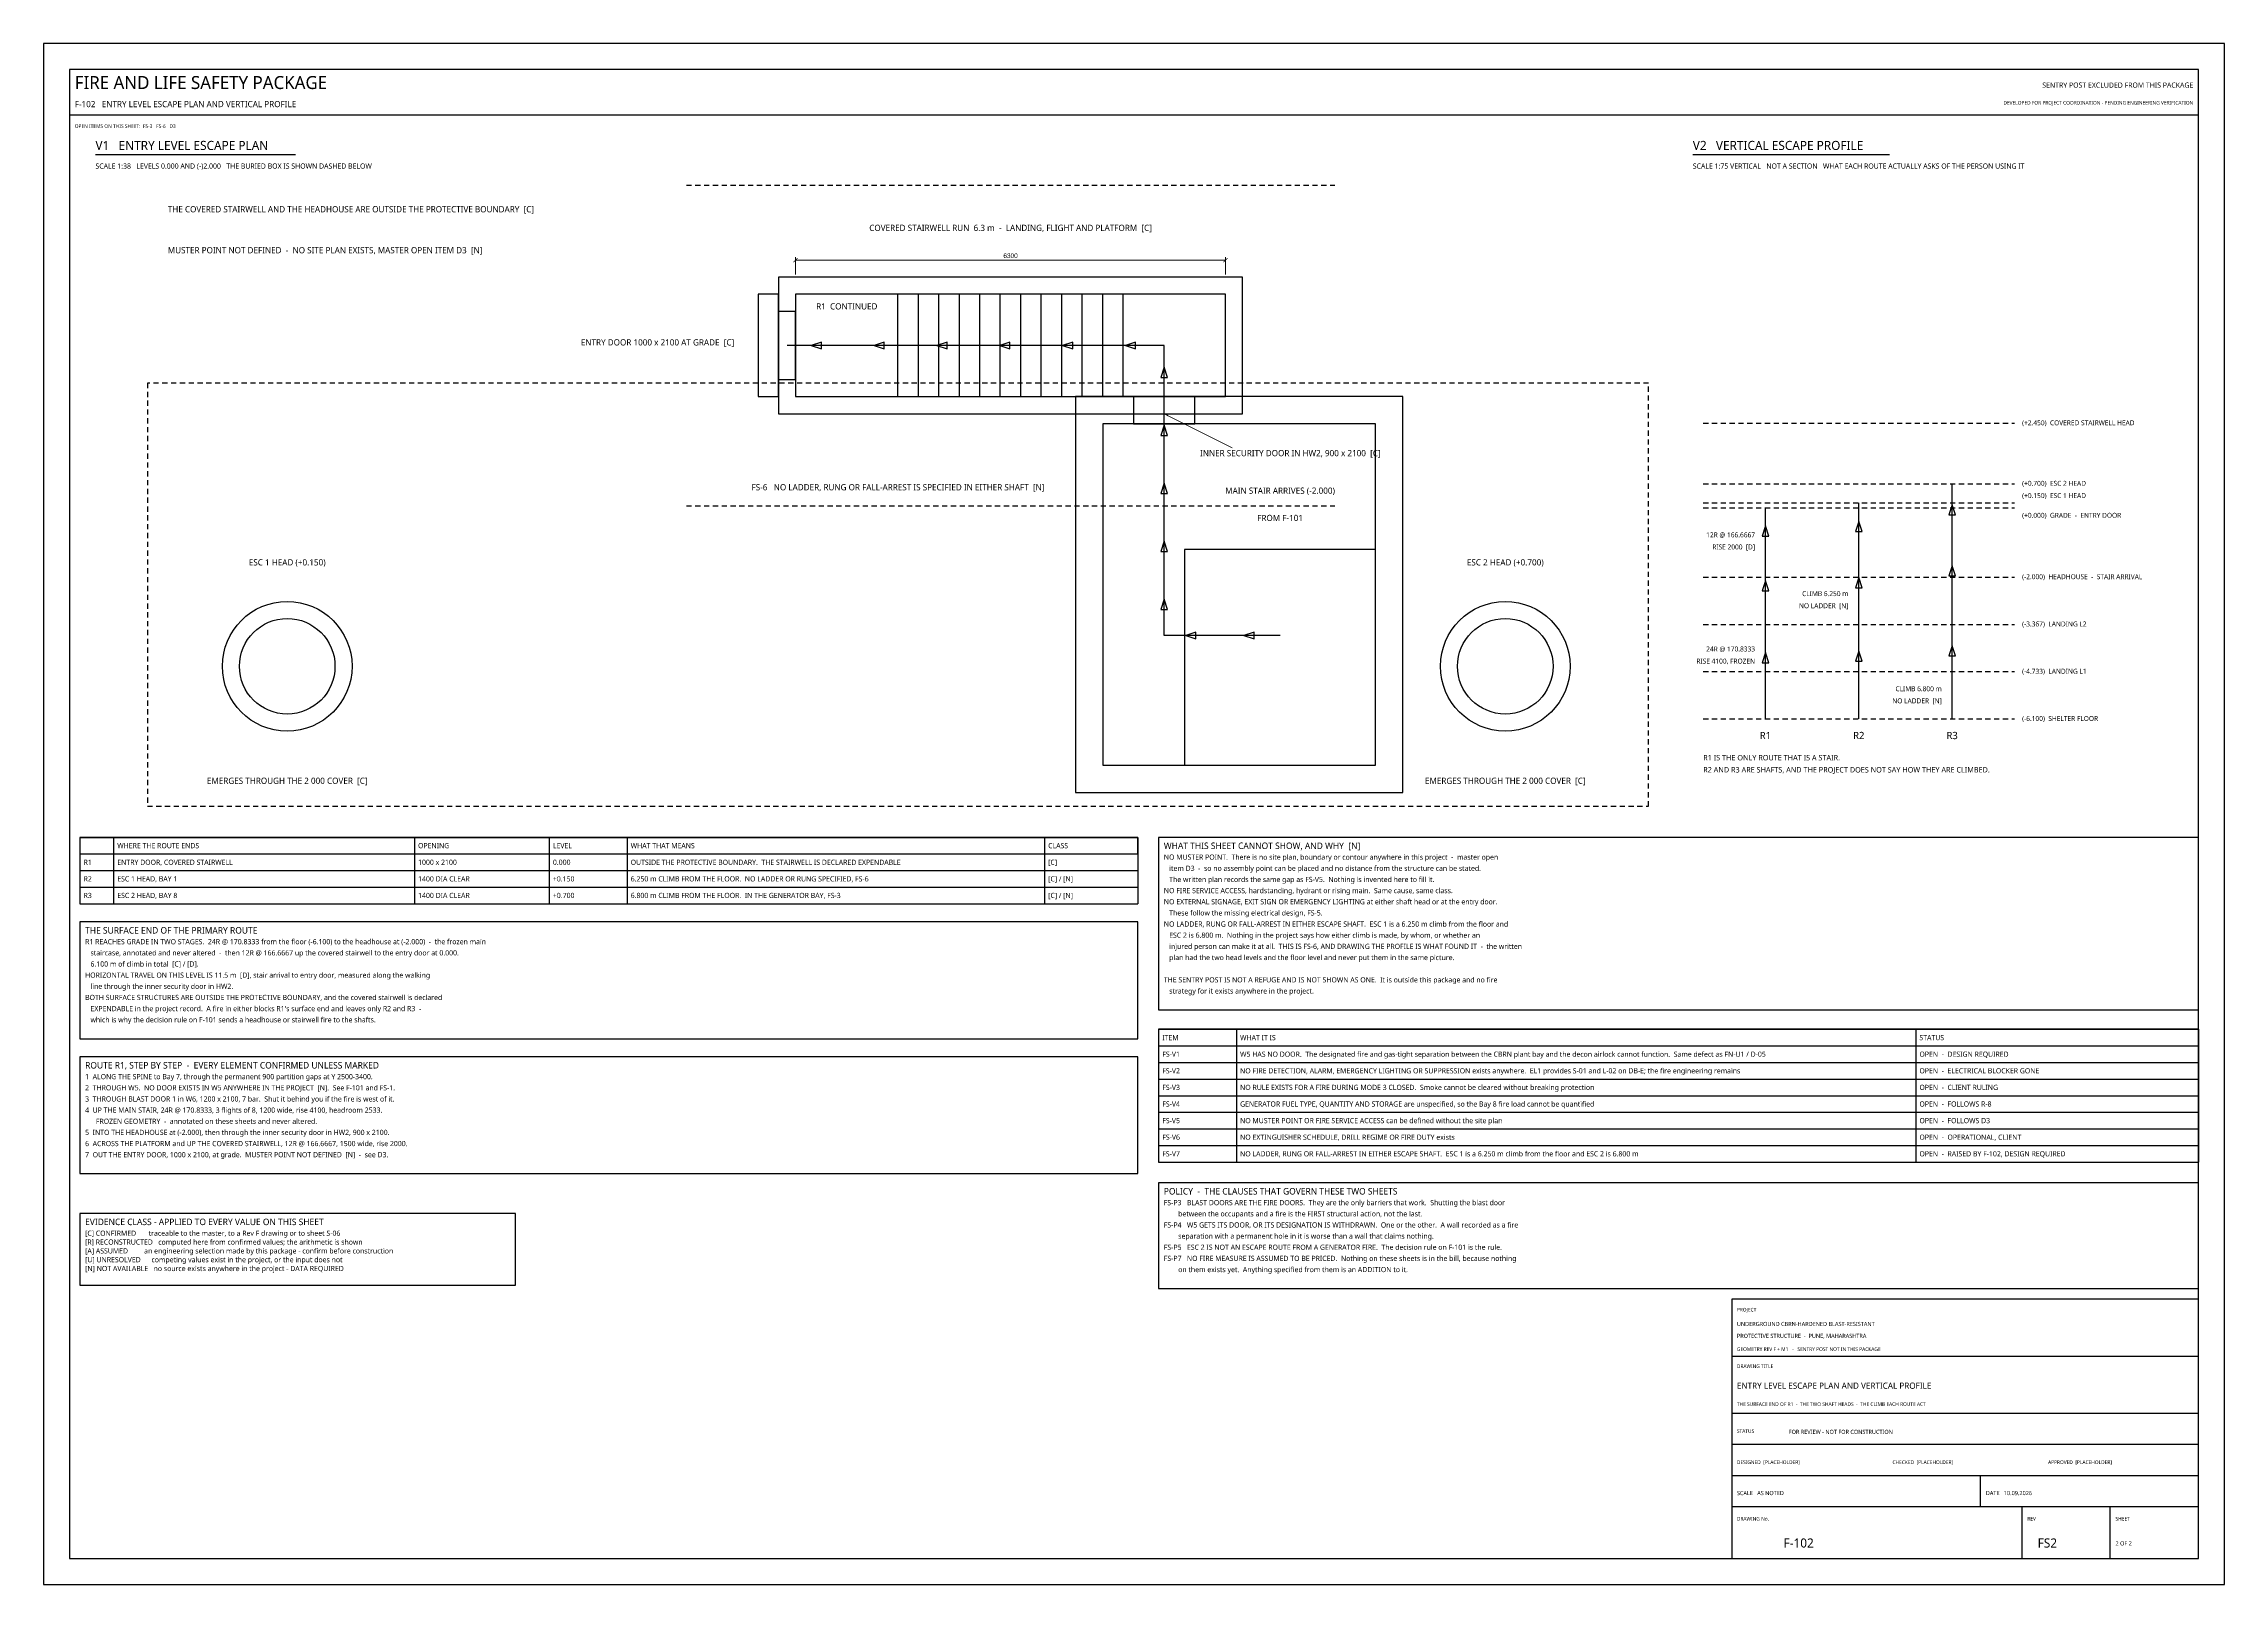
# Model space of a CAD drawing. Header units: millimetres. Extents: x 0 to 841, y 0 to 594.
import ezdxf
from ezdxf.enums import TextEntityAlignment as Align

# ---------------------------------------------------------------- set-up
doc = ezdxf.new("R2010")
doc.units = ezdxf.units.MM
for name, color, linetype in [('F-ESCAPE', 3, 'Continuous'), ('F-SHAFT', 4, 'Continuous'), ('M-ARCH', 8, 'Continuous'), ('M-ARCH-HIDDEN', 8, 'Continuous'), ('M-DIM', 4, 'Continuous'), ('M-EXISTING', 8, 'Continuous'), ('M-FLAG', 1, 'Continuous'), ('M-LEVEL', 4, 'Continuous'), ('M-STRUCT', 7, 'Continuous'), ('M-TABLE', 7, 'Continuous'), ('M-TEXT', 7, 'Continuous'), ('M-TITLE', 7, 'Continuous'), ('P-DRAIN-STORM', 5, 'Continuous'), ('S-CALLOUT', 2, 'Continuous'), ('S-DIM', 4, 'Continuous'), ('S-NOTE', 7, 'Continuous'), ('S-TEXT', 7, 'Continuous'), ('S-TITLE', 7, 'Continuous')]:
    doc.layers.add(name, color=color, linetype=linetype)
doc.styles.add('OpenSans', font='OpenSans-Regular.ttf')
doc.dimstyles.new('SC-DIM', dxfattribs={"dimtxt": 1.8, "dimasz": 1.6, "dimexe": 1.2, "dimexo": 1, "dimgap": 0.8, "dimtad": 1, "dimdec": 0, "dimblk": 'ARCHTICK', "dimcen": 2.5, "dimclrd": 4, "dimclre": 4, "dimclrt": 4, "dimazin": 3, "dimtfac": 1, "dimtmove": 0, "dimatfit": 3, "dimlwd": 13, "dimlwe": 13})

# ---------------------------------------------------------------- blocks, each defined once
blk = doc.blocks.new('_ARCHTICK')
at = {"color": 0, "linetype": 'BYBLOCK', "const_width": 0.15}
blk.add_lwpolyline([(-0.5, -0.5), (0.5, 0.5)], dxfattribs=at)

msp = doc.modelspace()

# ---------------------------------------------------------------- linework, layer by layer
at = {"layer": 'F-ESCAPE'}
for points in [[(476.842, 365.789), (432.105, 365.789), (432.105, 477.632), (286.711, 477.632)], [(664, 333.669), (664, 415)]]:
    msp.add_lwpolyline(points, dxfattribs=at)
for points in [[(296.027, 477.632), (299.947, 476.372), (299.947, 478.892)], [(320.259, 477.632), (324.179, 476.372), (324.179, 478.892)], [(344.492, 477.632), (348.412, 476.372), (348.412, 478.892)], [(368.724, 477.632), (372.644, 476.372), (372.644, 478.892)], [(392.957, 477.632), (396.877, 476.372), (396.877, 478.892)], [(417.189, 477.632), (421.109, 476.372), (421.109, 478.892)], [(432.105, 469.247), (430.845, 465.327), (433.365, 465.327)], [(432.105, 446.879), (430.845, 442.959), (433.365, 442.959)], [(432.105, 424.511), (430.845, 420.591), (433.365, 420.591)], [(664, 408.04), (662.74, 404.12), (665.26, 404.12)], [(432.105, 402.142), (430.845, 398.222), (433.365, 398.222)], [(664, 386.894), (662.74, 382.974), (665.26, 382.974)], [(432.105, 379.774), (430.845, 375.854), (433.365, 375.854)], [(440.489, 365.789), (444.409, 364.529), (444.409, 367.049)], [(462.858, 365.789), (466.778, 364.529), (466.778, 367.049)], [(664, 359.241), (662.74, 355.321), (665.26, 355.321)]]:
    msp.add_lwpolyline(points, close=True, dxfattribs=at)
at = {"layer": 'F-SHAFT'}
for points in [[(736, 333.669), (736, 424.333)], [(700, 333.669), (700, 417)]]:
    msp.add_lwpolyline(points, dxfattribs=at)
for points in [[(736, 416.253), (734.74, 412.333), (737.26, 412.333)], [(700, 409.8), (698.74, 405.88), (701.26, 405.88)], [(700, 388.134), (698.74, 384.214), (701.26, 384.214)], [(736, 392.681), (734.74, 388.761), (737.26, 388.761)], [(736, 361.855), (734.74, 357.935), (737.26, 357.935)], [(700, 359.801), (698.74, 355.881), (701.26, 355.881)]]:
    msp.add_lwpolyline(points, close=True, dxfattribs=at)
for centre, radius in [((93.947, 353.947), 25), ((563.684, 353.947), 25), ((93.947, 353.947), 18.421), ((563.684, 353.947), 18.421)]:
    msp.add_circle(centre, radius, dxfattribs=at)
at = {"layer": 'M-ARCH'}
for p, q in [((329.474, 457.895), (329.474, 497.368)), ((337.368, 457.895), (337.368, 497.368)), ((345.263, 457.895), (345.263, 497.368)), ((353.158, 457.895), (353.158, 497.368)), ((361.053, 457.895), (361.053, 497.368)), ((368.947, 457.895), (368.947, 497.368)), ((376.842, 457.895), (376.842, 497.368)), ((384.737, 457.895), (384.737, 497.368)), ((392.632, 457.895), (392.632, 497.368)), ((400.526, 457.895), (400.526, 497.368)), ((408.421, 457.895), (408.421, 497.368)), ((416.316, 457.895), (416.316, 497.368))]:
    msp.add_line(p, q, dxfattribs=at)
at = {"layer": 'M-ARCH-HIDDEN'}
for p, q in [((40.947, 463.158), (40, 463.158)), ((40, 463.158), (40, 461.158)), ((44.347, 463.158), (42.347, 463.158)), ((47.747, 463.158), (45.747, 463.158)), ((51.147, 463.158), (49.147, 463.158)), ((54.547, 463.158), (52.547, 463.158)), ((57.947, 463.158), (55.947, 463.158)), ((61.347, 463.158), (59.347, 463.158)), ((64.747, 463.158), (62.747, 463.158)), ((68.147, 463.158), (66.147, 463.158)), ((71.547, 463.158), (69.547, 463.158)), ((74.947, 463.158), (72.947, 463.158)), ((78.347, 463.158), (76.347, 463.158)), ((81.747, 463.158), (79.747, 463.158)), ((85.147, 463.158), (83.147, 463.158)), ((88.547, 463.158), (86.547, 463.158)), ((91.947, 463.158), (89.947, 463.158)), ((95.347, 463.158), (93.347, 463.158)), ((98.747, 463.158), (96.747, 463.158)), ((102.147, 463.158), (100.147, 463.158)), ((105.547, 463.158), (103.547, 463.158)), ((108.947, 463.158), (106.947, 463.158)), ((112.347, 463.158), (110.347, 463.158)), ((115.747, 463.158), (113.747, 463.158)), ((119.147, 463.158), (117.147, 463.158)), ((122.547, 463.158), (120.547, 463.158)), ((125.947, 463.158), (123.947, 463.158)), ((129.347, 463.158), (127.347, 463.158)), ((132.747, 463.158), (130.747, 463.158)), ((136.147, 463.158), (134.147, 463.158)), ((139.547, 463.158), (137.547, 463.158)), ((142.947, 463.158), (140.947, 463.158)), ((146.347, 463.158), (144.347, 463.158)), ((149.747, 463.158), (147.747, 463.158)), ((153.147, 463.158), (151.147, 463.158)), ((156.547, 463.158), (154.547, 463.158)), ((159.947, 463.158), (157.947, 463.158)), ((163.347, 463.158), (161.347, 463.158)), ((166.747, 463.158), (164.747, 463.158)), ((170.147, 463.158), (168.147, 463.158)), ((173.547, 463.158), (171.547, 463.158)), ((176.947, 463.158), (174.947, 463.158)), ((180.347, 463.158), (178.347, 463.158)), ((183.747, 463.158), (181.747, 463.158)), ((187.147, 463.158), (185.147, 463.158)), ((190.547, 463.158), (188.547, 463.158)), ((193.947, 463.158), (191.947, 463.158)), ((197.347, 463.158), (195.347, 463.158)), ((200.747, 463.158), (198.747, 463.158)), ((204.147, 463.158), (202.147, 463.158)), ((207.547, 463.158), (205.547, 463.158)), ((210.947, 463.158), (208.947, 463.158)), ((214.347, 463.158), (212.347, 463.158)), ((217.747, 463.158), (215.747, 463.158)), ((221.147, 463.158), (219.147, 463.158)), ((224.547, 463.158), (222.547, 463.158)), ((227.947, 463.158), (225.947, 463.158)), ((231.347, 463.158), (229.347, 463.158)), ((234.747, 463.158), (232.747, 463.158)), ((238.147, 463.158), (236.147, 463.158)), ((241.547, 463.158), (239.547, 463.158)), ((244.947, 463.158), (242.947, 463.158)), ((248.347, 463.158), (246.347, 463.158)), ((251.747, 463.158), (249.747, 463.158)), ((255.147, 463.158), (253.147, 463.158)), ((258.547, 463.158), (256.547, 463.158)), ((261.947, 463.158), (259.947, 463.158)), ((265.347, 463.158), (263.347, 463.158)), ((268.747, 463.158), (266.747, 463.158)), ((272.147, 463.158), (270.147, 463.158)), ((275.547, 463.158), (273.547, 463.158)), ((278.947, 463.158), (276.947, 463.158)), ((282.347, 463.158), (280.347, 463.158)), ((285.747, 463.158), (283.747, 463.158)), ((289.147, 463.158), (287.147, 463.158)), ((292.547, 463.158), (290.547, 463.158)), ((295.947, 463.158), (293.947, 463.158)), ((299.347, 463.158), (297.347, 463.158)), ((302.747, 463.158), (300.747, 463.158)), ((306.147, 463.158), (304.147, 463.158)), ((309.547, 463.158), (307.547, 463.158)), ((312.947, 463.158), (310.947, 463.158)), ((316.347, 463.158), (314.347, 463.158)), ((319.747, 463.158), (317.747, 463.158)), ((323.147, 463.158), (321.147, 463.158)), ((326.547, 463.158), (324.547, 463.158)), ((329.947, 463.158), (327.947, 463.158)), ((333.347, 463.158), (331.347, 463.158)), ((336.747, 463.158), (334.747, 463.158)), ((340.147, 463.158), (338.147, 463.158)), ((343.547, 463.158), (341.547, 463.158)), ((346.947, 463.158), (344.947, 463.158)), ((350.347, 463.158), (348.347, 463.158)), ((353.747, 463.158), (351.747, 463.158)), ((357.147, 463.158), (355.147, 463.158)), ((360.547, 463.158), (358.547, 463.158)), ((363.947, 463.158), (361.947, 463.158)), ((367.347, 463.158), (365.347, 463.158)), ((370.747, 463.158), (368.747, 463.158)), ((374.147, 463.158), (372.147, 463.158)), ((377.547, 463.158), (375.547, 463.158)), ((380.947, 463.158), (378.947, 463.158)), ((384.347, 463.158), (382.347, 463.158)), ((387.747, 463.158), (385.747, 463.158)), ((391.147, 463.158), (389.147, 463.158)), ((394.547, 463.158), (392.547, 463.158)), ((397.947, 463.158), (395.947, 463.158)), ((401.347, 463.158), (399.347, 463.158)), ((404.747, 463.158), (402.747, 463.158)), ((408.147, 463.158), (406.147, 463.158)), ((411.547, 463.158), (409.547, 463.158)), ((414.947, 463.158), (412.947, 463.158)), ((418.347, 463.158), (416.347, 463.158)), ((421.747, 463.158), (419.747, 463.158)), ((425.147, 463.158), (423.147, 463.158)), ((428.547, 463.158), (426.547, 463.158)), ((431.947, 463.158), (429.947, 463.158)), ((435.347, 463.158), (433.347, 463.158)), ((438.747, 463.158), (436.747, 463.158)), ((442.147, 463.158), (440.147, 463.158)), ((445.547, 463.158), (443.547, 463.158)), ((448.947, 463.158), (446.947, 463.158)), ((452.347, 463.158), (450.347, 463.158)), ((455.747, 463.158), (453.747, 463.158)), ((459.147, 463.158), (457.147, 463.158)), ((462.547, 463.158), (460.547, 463.158)), ((465.947, 463.158), (463.947, 463.158)), ((469.347, 463.158), (467.347, 463.158)), ((472.747, 463.158), (470.747, 463.158)), ((476.147, 463.158), (474.147, 463.158)), ((479.547, 463.158), (477.547, 463.158)), ((482.947, 463.158), (480.947, 463.158)), ((486.347, 463.158), (484.347, 463.158)), ((489.747, 463.158), (487.747, 463.158)), ((493.147, 463.158), (491.147, 463.158)), ((496.547, 463.158), (494.547, 463.158)), ((499.947, 463.158), (497.947, 463.158)), ((503.347, 463.158), (501.347, 463.158)), ((506.747, 463.158), (504.747, 463.158)), ((510.147, 463.158), (508.147, 463.158)), ((513.547, 463.158), (511.547, 463.158)), ((516.947, 463.158), (514.947, 463.158)), ((520.347, 463.158), (518.347, 463.158)), ((523.747, 463.158), (521.747, 463.158)), ((527.147, 463.158), (525.147, 463.158)), ((530.547, 463.158), (528.547, 463.158)), ((533.947, 463.158), (531.947, 463.158)), ((537.347, 463.158), (535.347, 463.158)), ((540.747, 463.158), (538.747, 463.158)), ((544.147, 463.158), (542.147, 463.158)), ((547.547, 463.158), (545.547, 463.158)), ((550.947, 463.158), (548.947, 463.158)), ((554.347, 463.158), (552.347, 463.158)), ((557.747, 463.158), (555.747, 463.158)), ((561.147, 463.158), (559.147, 463.158)), ((564.547, 463.158), (562.547, 463.158)), ((567.947, 463.158), (565.947, 463.158)), ((571.347, 463.158), (569.347, 463.158)), ((574.747, 463.158), (572.747, 463.158)), ((578.147, 463.158), (576.147, 463.158)), ((581.547, 463.158), (579.547, 463.158)), ((584.947, 463.158), (582.947, 463.158)), ((588.347, 463.158), (586.347, 463.158)), ((591.747, 463.158), (589.747, 463.158)), ((595.147, 463.158), (593.147, 463.158)), ((598.547, 463.158), (596.547, 463.158)), ((601.947, 463.158), (599.947, 463.158)), ((605.347, 463.158), (603.347, 463.158)), ((608.747, 463.158), (606.747, 463.158)), ((612.147, 463.158), (610.147, 463.158)), ((615.547, 463.158), (613.547, 463.158)), ((618.947, 463.158), (616.947, 463.158)), ((40, 459.758), (40, 457.758)), ((40, 456.358), (40, 454.358)), ((618.947, 459.8), (618.947, 461.8)), ((618.947, 456.4), (618.947, 458.4)), ((618.947, 453), (618.947, 455)), ((40, 452.958), (40, 450.958)), ((40, 449.558), (40, 447.558)), ((40, 446.158), (40, 444.158)), ((618.947, 449.6), (618.947, 451.6)), ((618.947, 446.2), (618.947, 448.2)), ((40, 442.758), (40, 440.758)), ((40, 439.358), (40, 437.358)), ((618.947, 442.8), (618.947, 444.8)), ((618.947, 439.4), (618.947, 441.4)), ((618.947, 436), (618.947, 438)), ((40, 435.958), (40, 433.958)), ((40, 432.558), (40, 430.558)), ((40, 429.158), (40, 427.158)), ((618.947, 432.6), (618.947, 434.6)), ((618.947, 429.2), (618.947, 431.2)), ((40, 425.758), (40, 423.758)), ((40, 422.358), (40, 420.358)), ((618.947, 425.8), (618.947, 427.8)), ((618.947, 422.4), (618.947, 424.4)), ((618.947, 419), (618.947, 421)), ((40, 418.958), (40, 416.958)), ((40, 415.558), (40, 413.558)), ((40, 412.158), (40, 410.158)), ((618.947, 415.6), (618.947, 417.6)), ((618.947, 412.2), (618.947, 414.2)), ((40, 408.758), (40, 406.758)), ((40, 405.358), (40, 403.358)), ((618.947, 408.8), (618.947, 410.8)), ((618.947, 405.4), (618.947, 407.4)), ((618.947, 402), (618.947, 404)), ((40, 401.958), (40, 399.958)), ((40, 398.558), (40, 396.558)), ((618.947, 398.6), (618.947, 400.6)), ((618.947, 395.2), (618.947, 397.2)), ((40, 395.158), (40, 393.158)), ((40, 391.758), (40, 389.758)), ((40, 388.358), (40, 386.358)), ((618.947, 391.8), (618.947, 393.8)), ((618.947, 388.4), (618.947, 390.4)), ((618.947, 385), (618.947, 387)), ((40, 384.958), (40, 382.958)), ((40, 381.558), (40, 379.558)), ((618.947, 381.6), (618.947, 383.6)), ((618.947, 378.2), (618.947, 380.2)), ((40, 378.158), (40, 376.158)), ((40, 374.758), (40, 372.758)), ((40, 371.358), (40, 369.358)), ((618.947, 374.8), (618.947, 376.8)), ((618.947, 371.4), (618.947, 373.4)), ((40, 367.958), (40, 365.958)), ((40, 364.558), (40, 362.558)), ((618.947, 368), (618.947, 370)), ((618.947, 364.6), (618.947, 366.6)), ((618.947, 361.2), (618.947, 363.2)), ((40, 361.158), (40, 359.158)), ((40, 357.758), (40, 355.758)), ((40, 354.358), (40, 352.358)), ((618.947, 357.8), (618.947, 359.8)), ((618.947, 354.4), (618.947, 356.4)), ((40, 350.958), (40, 348.958)), ((40, 347.558), (40, 345.558)), ((618.947, 351), (618.947, 353)), ((618.947, 347.6), (618.947, 349.6)), ((618.947, 344.2), (618.947, 346.2)), ((40, 344.158), (40, 342.158)), ((40, 340.758), (40, 338.758)), ((40, 337.358), (40, 335.358)), ((618.947, 340.8), (618.947, 342.8)), ((618.947, 337.4), (618.947, 339.4)), ((40, 333.958), (40, 331.958)), ((40, 330.558), (40, 328.558)), ((618.947, 334), (618.947, 336)), ((618.947, 330.6), (618.947, 332.6)), ((618.947, 327.2), (618.947, 329.2)), ((40, 327.158), (40, 325.158)), ((40, 323.758), (40, 321.758)), ((40, 320.358), (40, 318.358)), ((618.947, 323.8), (618.947, 325.8)), ((618.947, 320.4), (618.947, 322.4)), ((40, 316.958), (40, 314.958)), ((40, 313.558), (40, 311.558)), ((618.947, 317), (618.947, 319)), ((618.947, 313.6), (618.947, 315.6)), ((618.947, 310.2), (618.947, 312.2)), ((40, 310.158), (40, 308.158)), ((40, 306.758), (40, 304.758)), ((40, 303.358), (40, 301.358)), ((618.947, 306.8), (618.947, 308.8)), ((618.947, 303.4), (618.947, 305.4)), ((40, 300), (42, 300)), ((43.4, 300), (45.4, 300)), ((46.8, 300), (48.8, 300)), ((50.2, 300), (52.2, 300)), ((53.6, 300), (55.6, 300)), ((57, 300), (59, 300)), ((60.4, 300), (62.4, 300)), ((63.8, 300), (65.8, 300)), ((67.2, 300), (69.2, 300)), ((70.6, 300), (72.6, 300)), ((74, 300), (76, 300)), ((77.4, 300), (79.4, 300)), ((80.8, 300), (82.8, 300)), ((84.2, 300), (86.2, 300)), ((87.6, 300), (89.6, 300)), ((91, 300), (93, 300)), ((94.4, 300), (96.4, 300)), ((97.8, 300), (99.8, 300)), ((101.2, 300), (103.2, 300)), ((104.6, 300), (106.6, 300)), ((108, 300), (110, 300)), ((111.4, 300), (113.4, 300)), ((114.8, 300), (116.8, 300)), ((118.2, 300), (120.2, 300)), ((121.6, 300), (123.6, 300)), ((125, 300), (127, 300)), ((128.4, 300), (130.4, 300)), ((131.8, 300), (133.8, 300)), ((135.2, 300), (137.2, 300)), ((138.6, 300), (140.6, 300)), ((142, 300), (144, 300)), ((145.4, 300), (147.4, 300)), ((148.8, 300), (150.8, 300)), ((152.2, 300), (154.2, 300)), ((155.6, 300), (157.6, 300)), ((159, 300), (161, 300)), ((162.4, 300), (164.4, 300)), ((165.8, 300), (167.8, 300)), ((169.2, 300), (171.2, 300)), ((172.6, 300), (174.6, 300)), ((176, 300), (178, 300)), ((179.4, 300), (181.4, 300)), ((182.8, 300), (184.8, 300)), ((186.2, 300), (188.2, 300)), ((189.6, 300), (191.6, 300)), ((193, 300), (195, 300)), ((196.4, 300), (198.4, 300)), ((199.8, 300), (201.8, 300)), ((203.2, 300), (205.2, 300)), ((206.6, 300), (208.6, 300)), ((210, 300), (212, 300)), ((213.4, 300), (215.4, 300)), ((216.8, 300), (218.8, 300)), ((220.2, 300), (222.2, 300)), ((223.6, 300), (225.6, 300)), ((227, 300), (229, 300)), ((230.4, 300), (232.4, 300)), ((233.8, 300), (235.8, 300)), ((237.2, 300), (239.2, 300)), ((240.6, 300), (242.6, 300)), ((244, 300), (246, 300)), ((247.4, 300), (249.4, 300)), ((250.8, 300), (252.8, 300)), ((254.2, 300), (256.2, 300)), ((257.6, 300), (259.6, 300)), ((261, 300), (263, 300)), ((264.4, 300), (266.4, 300)), ((267.8, 300), (269.8, 300)), ((271.2, 300), (273.2, 300)), ((274.6, 300), (276.6, 300)), ((278, 300), (280, 300)), ((281.4, 300), (283.4, 300)), ((284.8, 300), (286.8, 300)), ((288.2, 300), (290.2, 300)), ((291.6, 300), (293.6, 300)), ((295, 300), (297, 300)), ((298.4, 300), (300.4, 300)), ((301.8, 300), (303.8, 300)), ((305.2, 300), (307.2, 300)), ((308.6, 300), (310.6, 300)), ((312, 300), (314, 300)), ((315.4, 300), (317.4, 300)), ((318.8, 300), (320.8, 300)), ((322.2, 300), (324.2, 300)), ((325.6, 300), (327.6, 300)), ((329, 300), (331, 300)), ((332.4, 300), (334.4, 300)), ((335.8, 300), (337.8, 300)), ((339.2, 300), (341.2, 300)), ((342.6, 300), (344.6, 300)), ((346, 300), (348, 300)), ((349.4, 300), (351.4, 300)), ((352.8, 300), (354.8, 300)), ((356.2, 300), (358.2, 300)), ((359.6, 300), (361.6, 300)), ((363, 300), (365, 300)), ((366.4, 300), (368.4, 300)), ((369.8, 300), (371.8, 300)), ((373.2, 300), (375.2, 300)), ((376.6, 300), (378.6, 300)), ((380, 300), (382, 300)), ((383.4, 300), (385.4, 300)), ((386.8, 300), (388.8, 300)), ((390.2, 300), (392.2, 300)), ((393.6, 300), (395.6, 300)), ((397, 300), (399, 300)), ((400.4, 300), (402.4, 300)), ((403.8, 300), (405.8, 300)), ((407.2, 300), (409.2, 300)), ((410.6, 300), (412.6, 300)), ((414, 300), (416, 300)), ((417.4, 300), (419.4, 300)), ((420.8, 300), (422.8, 300)), ((424.2, 300), (426.2, 300)), ((427.6, 300), (429.6, 300)), ((431, 300), (433, 300)), ((434.4, 300), (436.4, 300)), ((437.8, 300), (439.8, 300)), ((441.2, 300), (443.2, 300)), ((444.6, 300), (446.6, 300)), ((448, 300), (450, 300)), ((451.4, 300), (453.4, 300)), ((454.8, 300), (456.8, 300)), ((458.2, 300), (460.2, 300)), ((461.6, 300), (463.6, 300)), ((465, 300), (467, 300)), ((468.4, 300), (470.4, 300)), ((471.8, 300), (473.8, 300)), ((475.2, 300), (477.2, 300)), ((478.6, 300), (480.6, 300)), ((482, 300), (484, 300)), ((485.4, 300), (487.4, 300)), ((488.8, 300), (490.8, 300)), ((492.2, 300), (494.2, 300)), ((495.6, 300), (497.6, 300)), ((499, 300), (501, 300)), ((502.4, 300), (504.4, 300)), ((505.8, 300), (507.8, 300)), ((509.2, 300), (511.2, 300)), ((512.6, 300), (514.6, 300)), ((516, 300), (518, 300)), ((519.4, 300), (521.4, 300)), ((522.8, 300), (524.8, 300)), ((526.2, 300), (528.2, 300)), ((529.6, 300), (531.6, 300)), ((533, 300), (535, 300)), ((536.4, 300), (538.4, 300)), ((539.8, 300), (541.8, 300)), ((543.2, 300), (545.2, 300)), ((546.6, 300), (548.6, 300)), ((550, 300), (552, 300)), ((553.4, 300), (555.4, 300)), ((556.8, 300), (558.8, 300)), ((560.2, 300), (562.2, 300)), ((563.6, 300), (565.6, 300)), ((567, 300), (569, 300)), ((570.4, 300), (572.4, 300)), ((573.8, 300), (575.8, 300)), ((577.2, 300), (579.2, 300)), ((580.6, 300), (582.6, 300)), ((584, 300), (586, 300)), ((587.4, 300), (589.4, 300)), ((590.8, 300), (592.8, 300)), ((594.2, 300), (596.2, 300)), ((597.6, 300), (599.6, 300)), ((601, 300), (603, 300)), ((604.4, 300), (606.4, 300)), ((607.8, 300), (609.8, 300)), ((611.2, 300), (613.2, 300)), ((614.6, 300), (616.6, 300)), ((618, 300), (618.947, 300)), ((618.947, 300), (618.947, 302))]:
    msp.add_line(p, q, dxfattribs=at)
msp.add_lwpolyline([(440, 315.789), (513.684, 315.789), (513.684, 398.947), (440, 398.947)], close=True, dxfattribs=at)
at = {"layer": 'M-EXISTING'}
for p, q in [((247.895, 539.474), (249.895, 539.474)), ((251.295, 539.474), (253.295, 539.474)), ((254.695, 539.474), (256.695, 539.474)), ((258.095, 539.474), (260.095, 539.474)), ((261.495, 539.474), (263.495, 539.474)), ((264.895, 539.474), (266.895, 539.474)), ((268.295, 539.474), (270.295, 539.474)), ((271.695, 539.474), (273.695, 539.474)), ((275.095, 539.474), (277.095, 539.474)), ((278.495, 539.474), (280.495, 539.474)), ((281.895, 539.474), (283.895, 539.474)), ((285.295, 539.474), (287.295, 539.474)), ((288.695, 539.474), (290.695, 539.474)), ((292.095, 539.474), (294.095, 539.474)), ((295.495, 539.474), (297.495, 539.474)), ((298.895, 539.474), (300.895, 539.474)), ((302.295, 539.474), (304.295, 539.474)), ((305.695, 539.474), (307.695, 539.474)), ((309.095, 539.474), (311.095, 539.474)), ((312.495, 539.474), (314.495, 539.474)), ((315.895, 539.474), (317.895, 539.474)), ((319.295, 539.474), (321.295, 539.474)), ((322.695, 539.474), (324.695, 539.474)), ((326.095, 539.474), (328.095, 539.474)), ((329.495, 539.474), (331.495, 539.474)), ((332.895, 539.474), (334.895, 539.474)), ((336.295, 539.474), (338.295, 539.474)), ((339.695, 539.474), (341.695, 539.474)), ((343.095, 539.474), (345.095, 539.474)), ((346.495, 539.474), (348.495, 539.474)), ((349.895, 539.474), (351.895, 539.474)), ((353.295, 539.474), (355.295, 539.474)), ((356.695, 539.474), (358.695, 539.474)), ((360.095, 539.474), (362.095, 539.474)), ((363.495, 539.474), (365.495, 539.474)), ((366.895, 539.474), (368.895, 539.474)), ((370.295, 539.474), (372.295, 539.474)), ((373.695, 539.474), (375.695, 539.474)), ((377.095, 539.474), (379.095, 539.474)), ((380.495, 539.474), (382.495, 539.474)), ((383.895, 539.474), (385.895, 539.474)), ((387.295, 539.474), (389.295, 539.474)), ((390.695, 539.474), (392.695, 539.474)), ((394.095, 539.474), (396.095, 539.474)), ((397.495, 539.474), (399.495, 539.474)), ((400.895, 539.474), (402.895, 539.474)), ((404.295, 539.474), (406.295, 539.474)), ((407.695, 539.474), (409.695, 539.474)), ((411.095, 539.474), (413.095, 539.474)), ((414.495, 539.474), (416.495, 539.474)), ((417.895, 539.474), (419.895, 539.474)), ((421.295, 539.474), (423.295, 539.474)), ((424.695, 539.474), (426.695, 539.474)), ((428.095, 539.474), (430.095, 539.474)), ((431.495, 539.474), (433.495, 539.474)), ((434.895, 539.474), (436.895, 539.474)), ((438.295, 539.474), (440.295, 539.474)), ((441.695, 539.474), (443.695, 539.474)), ((445.095, 539.474), (447.095, 539.474)), ((448.495, 539.474), (450.495, 539.474)), ((451.895, 539.474), (453.895, 539.474)), ((455.295, 539.474), (457.295, 539.474)), ((458.695, 539.474), (460.695, 539.474)), ((462.095, 539.474), (464.095, 539.474)), ((465.495, 539.474), (467.495, 539.474)), ((468.895, 539.474), (470.895, 539.474)), ((472.295, 539.474), (474.295, 539.474)), ((475.695, 539.474), (477.695, 539.474)), ((479.095, 539.474), (481.095, 539.474)), ((482.495, 539.474), (484.495, 539.474)), ((485.895, 539.474), (487.895, 539.474)), ((489.295, 539.474), (491.295, 539.474)), ((492.695, 539.474), (494.695, 539.474)), ((496.095, 539.474), (497.895, 539.474)), ((247.895, 415.789), (249.895, 415.789)), ((251.295, 415.789), (253.295, 415.789)), ((254.695, 415.789), (256.695, 415.789)), ((258.095, 415.789), (260.095, 415.789)), ((261.495, 415.789), (263.495, 415.789)), ((264.895, 415.789), (266.895, 415.789)), ((268.295, 415.789), (270.295, 415.789)), ((271.695, 415.789), (273.695, 415.789)), ((275.095, 415.789), (277.095, 415.789)), ((278.495, 415.789), (280.495, 415.789)), ((281.895, 415.789), (283.895, 415.789)), ((285.295, 415.789), (287.295, 415.789)), ((288.695, 415.789), (290.695, 415.789)), ((292.095, 415.789), (294.095, 415.789)), ((295.495, 415.789), (297.495, 415.789)), ((298.895, 415.789), (300.895, 415.789)), ((302.295, 415.789), (304.295, 415.789)), ((305.695, 415.789), (307.695, 415.789)), ((309.095, 415.789), (311.095, 415.789)), ((312.495, 415.789), (314.495, 415.789)), ((315.895, 415.789), (317.895, 415.789)), ((319.295, 415.789), (321.295, 415.789)), ((322.695, 415.789), (324.695, 415.789)), ((326.095, 415.789), (328.095, 415.789)), ((329.495, 415.789), (331.495, 415.789)), ((332.895, 415.789), (334.895, 415.789)), ((336.295, 415.789), (338.295, 415.789)), ((339.695, 415.789), (341.695, 415.789)), ((343.095, 415.789), (345.095, 415.789)), ((346.495, 415.789), (348.495, 415.789)), ((349.895, 415.789), (351.895, 415.789)), ((353.295, 415.789), (355.295, 415.789)), ((356.695, 415.789), (358.695, 415.789)), ((360.095, 415.789), (362.095, 415.789)), ((363.495, 415.789), (365.495, 415.789)), ((366.895, 415.789), (368.895, 415.789)), ((370.295, 415.789), (372.295, 415.789)), ((373.695, 415.789), (375.695, 415.789)), ((377.095, 415.789), (379.095, 415.789)), ((380.495, 415.789), (382.495, 415.789)), ((383.895, 415.789), (385.895, 415.789)), ((387.295, 415.789), (389.295, 415.789)), ((390.695, 415.789), (392.695, 415.789)), ((394.095, 415.789), (396.095, 415.789)), ((397.495, 415.789), (399.495, 415.789)), ((400.895, 415.789), (402.895, 415.789)), ((404.295, 415.789), (406.295, 415.789)), ((407.695, 415.789), (409.695, 415.789)), ((411.095, 415.789), (413.095, 415.789)), ((414.495, 415.789), (416.495, 415.789)), ((417.895, 415.789), (419.895, 415.789)), ((421.295, 415.789), (423.295, 415.789)), ((424.695, 415.789), (426.695, 415.789)), ((428.095, 415.789), (430.095, 415.789)), ((431.495, 415.789), (433.495, 415.789)), ((434.895, 415.789), (436.895, 415.789)), ((438.295, 415.789), (440.295, 415.789)), ((441.695, 415.789), (443.695, 415.789)), ((445.095, 415.789), (447.095, 415.789)), ((448.495, 415.789), (450.495, 415.789)), ((451.895, 415.789), (453.895, 415.789)), ((455.295, 415.789), (457.295, 415.789)), ((458.695, 415.789), (460.695, 415.789)), ((462.095, 415.789), (464.095, 415.789)), ((465.495, 415.789), (467.495, 415.789)), ((468.895, 415.789), (470.895, 415.789)), ((472.295, 415.789), (474.295, 415.789)), ((475.695, 415.789), (477.695, 415.789)), ((479.095, 415.789), (481.095, 415.789)), ((482.495, 415.789), (484.495, 415.789)), ((485.895, 415.789), (487.895, 415.789)), ((489.295, 415.789), (491.295, 415.789)), ((492.695, 415.789), (494.695, 415.789)), ((496.095, 415.789), (497.895, 415.789))]:
    msp.add_line(p, q, dxfattribs=at)
at = {"layer": 'M-FLAG'}
for points in [[(283.421, 464.474), (290, 464.474), (290, 490.789), (283.421, 490.789)], [(420.263, 447.368), (443.947, 447.368), (443.947, 457.895), (420.263, 457.895)]]:
    msp.add_lwpolyline(points, close=True, dxfattribs=at)
at = {"layer": 'M-LEVEL'}
for p, q in [((640, 447.666), (642, 447.666)), ((643.4, 447.666), (645.4, 447.666)), ((646.8, 447.666), (648.8, 447.666)), ((650.2, 447.666), (652.2, 447.666)), ((653.6, 447.666), (655.6, 447.666)), ((657, 447.666), (659, 447.666)), ((660.4, 447.666), (662.4, 447.666)), ((663.8, 447.666), (665.8, 447.666)), ((667.2, 447.666), (669.2, 447.666)), ((670.6, 447.666), (672.6, 447.666)), ((674, 447.666), (676, 447.666)), ((677.4, 447.666), (679.4, 447.666)), ((680.8, 447.666), (682.8, 447.666)), ((684.2, 447.666), (686.2, 447.666)), ((687.6, 447.666), (689.6, 447.666)), ((691, 447.666), (693, 447.666)), ((694.4, 447.666), (696.4, 447.666)), ((697.8, 447.666), (699.8, 447.666)), ((701.2, 447.666), (703.2, 447.666)), ((704.6, 447.666), (706.6, 447.666)), ((708, 447.666), (710, 447.666)), ((711.4, 447.666), (713.4, 447.666)), ((714.8, 447.666), (716.8, 447.666)), ((718.2, 447.666), (720.2, 447.666)), ((721.6, 447.666), (723.6, 447.666)), ((725, 447.666), (727, 447.666)), ((728.4, 447.666), (730.4, 447.666)), ((731.8, 447.666), (733.8, 447.666)), ((735.2, 447.666), (737.2, 447.666)), ((738.6, 447.666), (740.6, 447.666)), ((742, 447.666), (744, 447.666)), ((745.4, 447.666), (747.4, 447.666)), ((748.8, 447.666), (750.8, 447.666)), ((752.2, 447.666), (754.2, 447.666)), ((755.6, 447.666), (757.6, 447.666)), ((759, 447.666), (760, 447.666)), ((640, 424.333), (642, 424.333)), ((643.4, 424.333), (645.4, 424.333)), ((646.8, 424.333), (648.8, 424.333)), ((650.2, 424.333), (652.2, 424.333)), ((653.6, 424.333), (655.6, 424.333)), ((657, 424.333), (659, 424.333)), ((660.4, 424.333), (662.4, 424.333)), ((663.8, 424.333), (665.8, 424.333)), ((667.2, 424.333), (669.2, 424.333)), ((670.6, 424.333), (672.6, 424.333)), ((674, 424.333), (676, 424.333)), ((677.4, 424.333), (679.4, 424.333)), ((680.8, 424.333), (682.8, 424.333)), ((684.2, 424.333), (686.2, 424.333)), ((687.6, 424.333), (689.6, 424.333)), ((691, 424.333), (693, 424.333)), ((694.4, 424.333), (696.4, 424.333)), ((697.8, 424.333), (699.8, 424.333)), ((701.2, 424.333), (703.2, 424.333)), ((704.6, 424.333), (706.6, 424.333)), ((708, 424.333), (710, 424.333)), ((711.4, 424.333), (713.4, 424.333)), ((714.8, 424.333), (716.8, 424.333)), ((718.2, 424.333), (720.2, 424.333)), ((721.6, 424.333), (723.6, 424.333)), ((725, 424.333), (727, 424.333)), ((728.4, 424.333), (730.4, 424.333)), ((731.8, 424.333), (733.8, 424.333)), ((735.2, 424.333), (737.2, 424.333)), ((738.6, 424.333), (740.6, 424.333)), ((742, 424.333), (744, 424.333)), ((745.4, 424.333), (747.4, 424.333)), ((748.8, 424.333), (750.8, 424.333)), ((752.2, 424.333), (754.2, 424.333)), ((755.6, 424.333), (757.6, 424.333)), ((759, 424.333), (760, 424.333)), ((640, 417), (642, 417)), ((640, 415), (642, 415)), ((643.4, 417), (645.4, 417)), ((643.4, 415), (645.4, 415)), ((646.8, 417), (648.8, 417)), ((646.8, 415), (648.8, 415)), ((650.2, 417), (652.2, 417)), ((650.2, 415), (652.2, 415)), ((653.6, 417), (655.6, 417)), ((653.6, 415), (655.6, 415)), ((657, 417), (659, 417)), ((657, 415), (659, 415)), ((660.4, 417), (662.4, 417)), ((660.4, 415), (662.4, 415)), ((663.8, 417), (665.8, 417)), ((663.8, 415), (665.8, 415)), ((667.2, 417), (669.2, 417)), ((667.2, 415), (669.2, 415)), ((670.6, 417), (672.6, 417)), ((670.6, 415), (672.6, 415)), ((674, 417), (676, 417)), ((674, 415), (676, 415)), ((677.4, 417), (679.4, 417)), ((677.4, 415), (679.4, 415)), ((680.8, 417), (682.8, 417)), ((680.8, 415), (682.8, 415)), ((684.2, 417), (686.2, 417)), ((684.2, 415), (686.2, 415)), ((687.6, 417), (689.6, 417)), ((687.6, 415), (689.6, 415)), ((691, 417), (693, 417)), ((691, 415), (693, 415)), ((694.4, 417), (696.4, 417)), ((694.4, 415), (696.4, 415)), ((697.8, 417), (699.8, 417)), ((697.8, 415), (699.8, 415)), ((701.2, 417), (703.2, 417)), ((701.2, 415), (703.2, 415)), ((704.6, 417), (706.6, 417)), ((704.6, 415), (706.6, 415)), ((708, 417), (710, 417)), ((708, 415), (710, 415)), ((711.4, 417), (713.4, 417)), ((711.4, 415), (713.4, 415)), ((714.8, 417), (716.8, 417)), ((714.8, 415), (716.8, 415)), ((718.2, 417), (720.2, 417)), ((718.2, 415), (720.2, 415)), ((721.6, 417), (723.6, 417)), ((721.6, 415), (723.6, 415)), ((725, 417), (727, 417)), ((725, 415), (727, 415)), ((728.4, 417), (730.4, 417)), ((728.4, 415), (730.4, 415)), ((731.8, 417), (733.8, 417)), ((731.8, 415), (733.8, 415)), ((735.2, 417), (737.2, 417)), ((735.2, 415), (737.2, 415)), ((738.6, 417), (740.6, 417)), ((738.6, 415), (740.6, 415)), ((742, 417), (744, 417)), ((742, 415), (744, 415)), ((745.4, 417), (747.4, 417)), ((745.4, 415), (747.4, 415)), ((748.8, 417), (750.8, 417)), ((748.8, 415), (750.8, 415)), ((752.2, 417), (754.2, 417)), ((752.2, 415), (754.2, 415)), ((755.6, 417), (757.6, 417)), ((755.6, 415), (757.6, 415)), ((759, 417), (760, 417)), ((759, 415), (760, 415)), ((640, 388.334), (642, 388.334)), ((643.4, 388.334), (645.4, 388.334)), ((646.8, 388.334), (648.8, 388.334)), ((650.2, 388.334), (652.2, 388.334)), ((653.6, 388.334), (655.6, 388.334)), ((657, 388.334), (659, 388.334)), ((660.4, 388.334), (662.4, 388.334)), ((663.8, 388.334), (665.8, 388.334)), ((667.2, 388.334), (669.2, 388.334)), ((670.6, 388.334), (672.6, 388.334)), ((674, 388.334), (676, 388.334)), ((677.4, 388.334), (679.4, 388.334)), ((680.8, 388.334), (682.8, 388.334)), ((684.2, 388.334), (686.2, 388.334)), ((687.6, 388.334), (689.6, 388.334)), ((691, 388.334), (693, 388.334)), ((694.4, 388.334), (696.4, 388.334)), ((697.8, 388.334), (699.8, 388.334)), ((701.2, 388.334), (703.2, 388.334)), ((704.6, 388.334), (706.6, 388.334)), ((708, 388.334), (710, 388.334)), ((711.4, 388.334), (713.4, 388.334)), ((714.8, 388.334), (716.8, 388.334)), ((718.2, 388.334), (720.2, 388.334)), ((721.6, 388.334), (723.6, 388.334)), ((725, 388.334), (727, 388.334)), ((728.4, 388.334), (730.4, 388.334)), ((731.8, 388.334), (733.8, 388.334)), ((735.2, 388.334), (737.2, 388.334)), ((738.6, 388.334), (740.6, 388.334)), ((742, 388.334), (744, 388.334)), ((745.4, 388.334), (747.4, 388.334)), ((748.8, 388.334), (750.8, 388.334)), ((752.2, 388.334), (754.2, 388.334)), ((755.6, 388.334), (757.6, 388.334)), ((759, 388.334), (760, 388.334)), ((640, 370.112), (642, 370.112)), ((643.4, 370.112), (645.4, 370.112)), ((646.8, 370.112), (648.8, 370.112)), ((650.2, 370.112), (652.2, 370.112)), ((653.6, 370.112), (655.6, 370.112)), ((657, 370.112), (659, 370.112)), ((660.4, 370.112), (662.4, 370.112)), ((663.8, 370.112), (665.8, 370.112)), ((667.2, 370.112), (669.2, 370.112)), ((670.6, 370.112), (672.6, 370.112)), ((674, 370.112), (676, 370.112)), ((677.4, 370.112), (679.4, 370.112)), ((680.8, 370.112), (682.8, 370.112)), ((684.2, 370.112), (686.2, 370.112)), ((687.6, 370.112), (689.6, 370.112)), ((691, 370.112), (693, 370.112)), ((694.4, 370.112), (696.4, 370.112)), ((697.8, 370.112), (699.8, 370.112)), ((701.2, 370.112), (703.2, 370.112)), ((704.6, 370.112), (706.6, 370.112)), ((708, 370.112), (710, 370.112)), ((711.4, 370.112), (713.4, 370.112)), ((714.8, 370.112), (716.8, 370.112)), ((718.2, 370.112), (720.2, 370.112)), ((721.6, 370.112), (723.6, 370.112)), ((725, 370.112), (727, 370.112)), ((728.4, 370.112), (730.4, 370.112)), ((731.8, 370.112), (733.8, 370.112)), ((735.2, 370.112), (737.2, 370.112)), ((738.6, 370.112), (740.6, 370.112)), ((742, 370.112), (744, 370.112)), ((745.4, 370.112), (747.4, 370.112)), ((748.8, 370.112), (750.8, 370.112)), ((752.2, 370.112), (754.2, 370.112)), ((755.6, 370.112), (757.6, 370.112)), ((759, 370.112), (760, 370.112)), ((640, 351.891), (642, 351.891)), ((643.4, 351.891), (645.4, 351.891)), ((646.8, 351.891), (648.8, 351.891)), ((650.2, 351.891), (652.2, 351.891)), ((653.6, 351.891), (655.6, 351.891)), ((657, 351.891), (659, 351.891)), ((660.4, 351.891), (662.4, 351.891)), ((663.8, 351.891), (665.8, 351.891)), ((667.2, 351.891), (669.2, 351.891)), ((670.6, 351.891), (672.6, 351.891)), ((674, 351.891), (676, 351.891)), ((677.4, 351.891), (679.4, 351.891)), ((680.8, 351.891), (682.8, 351.891)), ((684.2, 351.891), (686.2, 351.891)), ((687.6, 351.891), (689.6, 351.891)), ((691, 351.891), (693, 351.891)), ((694.4, 351.891), (696.4, 351.891)), ((697.8, 351.891), (699.8, 351.891)), ((701.2, 351.891), (703.2, 351.891)), ((704.6, 351.891), (706.6, 351.891)), ((708, 351.891), (710, 351.891)), ((711.4, 351.891), (713.4, 351.891)), ((714.8, 351.891), (716.8, 351.891)), ((718.2, 351.891), (720.2, 351.891)), ((721.6, 351.891), (723.6, 351.891)), ((725, 351.891), (727, 351.891)), ((728.4, 351.891), (730.4, 351.891)), ((731.8, 351.891), (733.8, 351.891)), ((735.2, 351.891), (737.2, 351.891)), ((738.6, 351.891), (740.6, 351.891)), ((742, 351.891), (744, 351.891)), ((745.4, 351.891), (747.4, 351.891)), ((748.8, 351.891), (750.8, 351.891)), ((752.2, 351.891), (754.2, 351.891)), ((755.6, 351.891), (757.6, 351.891)), ((759, 351.891), (760, 351.891)), ((640, 333.669), (642, 333.669)), ((643.4, 333.669), (645.4, 333.669)), ((646.8, 333.669), (648.8, 333.669)), ((650.2, 333.669), (652.2, 333.669)), ((653.6, 333.669), (655.6, 333.669)), ((657, 333.669), (659, 333.669)), ((660.4, 333.669), (662.4, 333.669)), ((663.8, 333.669), (665.8, 333.669)), ((667.2, 333.669), (669.2, 333.669)), ((670.6, 333.669), (672.6, 333.669)), ((674, 333.669), (676, 333.669)), ((677.4, 333.669), (679.4, 333.669)), ((680.8, 333.669), (682.8, 333.669)), ((684.2, 333.669), (686.2, 333.669)), ((687.6, 333.669), (689.6, 333.669)), ((691, 333.669), (693, 333.669)), ((694.4, 333.669), (696.4, 333.669)), ((697.8, 333.669), (699.8, 333.669)), ((701.2, 333.669), (703.2, 333.669)), ((704.6, 333.669), (706.6, 333.669)), ((708, 333.669), (710, 333.669)), ((711.4, 333.669), (713.4, 333.669)), ((714.8, 333.669), (716.8, 333.669)), ((718.2, 333.669), (720.2, 333.669)), ((721.6, 333.669), (723.6, 333.669)), ((725, 333.669), (727, 333.669)), ((728.4, 333.669), (730.4, 333.669)), ((731.8, 333.669), (733.8, 333.669)), ((735.2, 333.669), (737.2, 333.669)), ((738.6, 333.669), (740.6, 333.669)), ((742, 333.669), (744, 333.669)), ((745.4, 333.669), (747.4, 333.669)), ((748.8, 333.669), (750.8, 333.669)), ((752.2, 333.669), (754.2, 333.669)), ((755.6, 333.669), (757.6, 333.669)), ((759, 333.669), (760, 333.669))]:
    msp.add_line(p, q, dxfattribs=at)
at = {"layer": 'M-STRUCT'}
for points in [[(283.421, 451.316), (462.368, 451.316), (462.368, 503.947), (283.421, 503.947)], [(290, 457.895), (455.789, 457.895), (455.789, 497.368), (290, 497.368)], [(397.895, 305.263), (524.211, 305.263), (524.211, 457.895), (397.895, 457.895)], [(408.421, 315.789), (513.684, 315.789), (513.684, 447.368), (408.421, 447.368)]]:
    msp.add_lwpolyline(points, close=True, dxfattribs=at)
at = {"layer": 'M-TABLE'}
for p, q in [((14, 288), (422, 288)), ((14, 288), (14, 262.4)), ((27, 288), (27, 262.4)), ((143, 288), (143, 262.4)), ((195, 288), (195, 262.4)), ((225, 288), (225, 262.4)), ((386, 288), (386, 262.4)), ((422, 288), (422, 262.4)), ((14, 275.2), (422, 275.2)), ((14, 268.8), (422, 268.8)), ((14, 262.4), (422, 262.4)), ((430, 214), (831, 214)), ((430, 214), (430, 162.8)), ((460, 214), (460, 162.8)), ((722, 214), (722, 162.8)), ((831, 214), (831, 162.8)), ((430, 201.2), (831, 201.2)), ((430, 194.8), (831, 194.8)), ((430, 188.4), (831, 188.4)), ((430, 182), (831, 182)), ((430, 175.6), (831, 175.6)), ((430, 169.2), (831, 169.2)), ((430, 162.8), (831, 162.8))]:
    msp.add_line(p, q, dxfattribs=at)
for points in [[(14, 281.6), (422, 281.6), (422, 288), (14, 288)], [(430, 207.6), (831, 207.6), (831, 214), (430, 214)]]:
    msp.add_lwpolyline(points, close=True, dxfattribs=at)
at = {"layer": 'M-TITLE'}
for p, q in [((10, 566.5), (831, 566.5)), ((651, 88), (831, 88)), ((651, 66), (831, 66)), ((651, 54), (831, 54)), ((651, 42), (831, 42)), ((747, 30), (747, 42)), ((651, 30), (831, 30)), ((763, 10), (763, 30)), ((797, 10), (797, 30))]:
    msp.add_line(p, q, dxfattribs=at)
msp.add_lwpolyline([(651, 10), (831, 10), (831, 110), (651, 110)], close=True, dxfattribs=at)
at = {"layer": 'P-DRAIN-STORM'}
msp.add_lwpolyline([(275.526, 457.895), (283.421, 457.895), (283.421, 497.368), (275.526, 497.368)], close=True, dxfattribs=at)
at = {"layer": 'S-TITLE'}
for p, q in [((20, 551.2), (97.115, 551.2)), ((636, 551.2), (711.826, 551.2))]:
    msp.add_line(p, q, dxfattribs=at)
for points in [[(0, 0), (841, 0), (841, 594), (0, 594)], [(10, 10), (831, 10), (831, 584), (10, 584)], [(430, 221.475), (831, 221.475), (831, 288), (430, 288)], [(14, 210.375), (422, 210.375), (422, 255.4), (14, 255.4)], [(14, 158.35), (422, 158.35), (422, 203.375), (14, 203.375)], [(430, 114.075), (831, 114.075), (831, 154.8), (430, 154.8)], [(14, 115.375), (182, 115.375), (182, 143), (14, 143)]]:
    msp.add_lwpolyline(points, close=True, dxfattribs=at)

# ---------------------------------------------------------------- texts
at = {"layer": 'F-ESCAPE', "style": 'OpenSans'}
for s, p in [('R1  CONTINUED', (309.737, 490.789)), ('MAIN STAIR ARRIVES (-2.000)', (476.842, 419.737)), ('FROM F-101', (476.842, 409.211))]:
    msp.add_text(s, height=2.4, dxfattribs=at).set_placement(p, align=Align.BOTTOM_CENTER)
for s, height, p in [('ENTRY DOOR 1000 x 2100 AT GRADE  [C]', 2.4, (266.316, 477.632)), ('12R @ 166.6667', 1.9, (660, 403.667)), ('RISE 2000  [D]', 1.9, (660, 399)), ('RISE 4100, FROZEN', 1.9, (660, 355.002)), ('24R @ 170.8333', 1.9, (660, 359.668))]:
    msp.add_text(s, height=height, dxfattribs=at).set_placement(p, align=Align.RIGHT)
msp.add_text('R1', height=2.8, dxfattribs=at).set_placement((664, 327.269), align=Align.MIDDLE_CENTER)
at = {"layer": 'F-SHAFT', "style": 'OpenSans'}
for s, p in [('ESC 1 HEAD (+0.150)', (93.947, 392.105)), ('ESC 2 HEAD (+0.700)', (563.684, 392.105)), ('EMERGES THROUGH THE 2 000 COVER  [C]', (93.947, 307.895)), ('EMERGES THROUGH THE 2 000 COVER  [C]', (563.684, 307.895))]:
    msp.add_text(s, height=2.4, dxfattribs=at).set_placement(p, align=Align.BOTTOM_CENTER)
for s, p in [('CLIMB 6.250 m', (696, 381.001)), ('CLIMB 6.800 m', (732, 344.335))]:
    msp.add_text(s, height=1.9, dxfattribs=at).set_placement(p, align=Align.RIGHT)
for s, p in [('R2', (700, 327.269)), ('R3', (736, 327.269))]:
    msp.add_text(s, height=2.8, dxfattribs=at).set_placement(p, align=Align.MIDDLE_CENTER)
at = {"layer": 'M-DIM', "style": 'OpenSans'}
msp.add_text('COVERED STAIRWELL RUN  6.3 m  -  LANDING, FLIGHT AND PLATFORM  [C]', height=2.4, dxfattribs=at).set_placement((372.895, 521.053), align=Align.BOTTOM_CENTER)
at = {"layer": 'M-FLAG', "style": 'OpenSans'}
for s, height, p in [('DEVELOPED FOR PROJECT COORDINATION - PENDING ENGINEERING VERIFICATION', 1.4, (829, 570.5)), ('SENTRY POST EXCLUDED FROM THIS PACKAGE', 2, (829, 577)), ('NO LADDER  [N]', 1.9, (696, 376.334)), ('NO LADDER  [N]', 1.9, (732, 339.669))]:
    msp.add_text(s, height=height, dxfattribs=at).set_placement(p, align=Align.RIGHT)
for s, height, p in [('OPEN ITEMS ON THIS SHEET:  FS-3   FS-6   D3', 1.4, (12, 561.5)), ('MUSTER POINT NOT DEFINED  -  NO SITE PLAN EXISTS, MASTER OPEN ITEM D3  [N]', 2.4, (47.895, 513.158)), ('R2 AND R3 ARE SHAFTS, AND THE PROJECT DOES NOT SAY HOW THEY ARE CLIMBED.', 2.1, (640, 313.003)), ('FOR REVIEW - NOT FOR CONSTRUCTION', 1.6, (673, 58))]:
    msp.add_text(s, height=height, dxfattribs=at).set_placement(p)
for s, p in [('INNER SECURITY DOOR IN HW2, 900 x 2100  [C]', (480.789, 434.211)), ('FS-6   NO LADDER, RUNG OR FALL-ARREST IS SPECIFIED IN EITHER SHAFT  [N]', (329.474, 421.053))]:
    msp.add_text(s, height=2.4, dxfattribs=at).set_placement(p, align=Align.BOTTOM_CENTER)
at = {"layer": 'M-LEVEL', "style": 'OpenSans'}
for s, p in [('(+2.450)  COVERED STAIRWELL HEAD', (763, 446.866)), ('(+0.700)  ESC 2 HEAD', (763, 423.533)), ('(+0.150)  ESC 1 HEAD', (763, 418.8)), ('(+0.000)  GRADE  -  ENTRY DOOR', (763, 411.2)), ('(-2.000)  HEADHOUSE  -  STAIR ARRIVAL', (763, 387.534)), ('(-3.367)  LANDING L2', (763, 369.312)), ('(-4.733)  LANDING L1', (763, 351.091)), ('(-6.100)  SHELTER FLOOR', (763, 332.869))]:
    msp.add_text(s, height=1.9, dxfattribs=at).set_placement(p)
at = {"layer": 'M-TABLE', "style": 'OpenSans'}
for s, p in [('R1', (15.4, 277.4)), ('WHERE THE ROUTE ENDS', (28.4, 283.8)), ('ENTRY DOOR, COVERED STAIRWELL', (28.4, 277.4)), ('OPENING', (144.4, 283.8)), ('1000 x 2100', (144.4, 277.4)), ('0.000', (196.4, 277.4)), ('LEVEL', (196.4, 283.8)), ('WHAT THAT MEANS', (226.4, 283.8)), ('OUTSIDE THE PROTECTIVE BOUNDARY.  THE STAIRWELL IS DECLARED EXPENDABLE', (226.4, 277.4)), ('CLASS', (387.4, 283.8)), ('[C]', (387.4, 277.4)), ('R2', (15.4, 271)), ('ESC 1 HEAD, BAY 1', (28.4, 271)), ('1400 DIA CLEAR', (144.4, 271)), ('+0.150', (196.4, 271)), ('6.250 m CLIMB FROM THE FLOOR.  NO LADDER OR RUNG SPECIFIED, FS-6', (226.4, 271)), ('[C] / [N]', (387.4, 271)), ('R3', (15.4, 264.6)), ('ESC 2 HEAD, BAY 8', (28.4, 264.6)), ('1400 DIA CLEAR', (144.4, 264.6)), ('+0.700', (196.4, 264.6)), ('6.800 m CLIMB FROM THE FLOOR.  IN THE GENERATOR BAY, FS-3', (226.4, 264.6)), ('[C] / [N]', (387.4, 264.6)), ('ITEM', (431.4, 209.8)), ('WHAT IT IS', (461.4, 209.8)), ('STATUS', (723.4, 209.8)), ('FS-V1', (431.4, 203.4)), ('W5 HAS NO DOOR.  The designated fire and gas-tight separation between the CBRN plant bay and the decon airlock cannot function.  Same defect as FN-U1 / D-05', (461.4, 203.4)), ('OPEN  -  DESIGN REQUIRED', (723.4, 203.4)), ('FS-V2', (431.4, 197)), ('NO FIRE DETECTION, ALARM, EMERGENCY LIGHTING OR SUPPRESSION exists anywhere.  EL1 provides S-01 and L-02 on DB-E; the fire engineering remains', (461.4, 197)), ('OPEN  -  ELECTRICAL BLOCKER GONE', (723.4, 197)), ('FS-V3', (431.4, 190.6)), ('FS-V4', (431.4, 184.2)), ('GENERATOR FUEL TYPE, QUANTITY AND STORAGE are unspecified, so the Bay 8 fire load cannot be quantified', (461.4, 184.2)), ('NO RULE EXISTS FOR A FIRE DURING MODE 3 CLOSED.  Smoke cannot be cleared without breaking protection', (461.4, 190.6)), ('OPEN  -  CLIENT RULING', (723.4, 190.6)), ('OPEN  -  FOLLOWS R-8', (723.4, 184.2)), ('FS-V5', (431.4, 177.8)), ('NO MUSTER POINT OR FIRE SERVICE ACCESS can be defined without the site plan', (461.4, 177.8)), ('OPEN  -  FOLLOWS D3', (723.4, 177.8)), ('FS-V6', (431.4, 171.4)), ('NO EXTINGUISHER SCHEDULE, DRILL REGIME OR FIRE DUTY exists', (461.4, 171.4)), ('OPEN  -  OPERATIONAL, CLIENT', (723.4, 171.4)), ('FS-V7', (431.4, 165)), ('NO LADDER, RUNG OR FALL-ARREST IN EITHER ESCAPE SHAFT.  ESC 1 is a 6.250 m climb from the floor and ESC 2 is 6.800 m', (461.4, 165)), ('OPEN  -  RAISED BY F-102, DESIGN REQUIRED', (723.4, 165))]:
    msp.add_text(s, height=2, dxfattribs=at).set_placement(p)
at = {"layer": 'M-TEXT', "style": 'OpenSans'}
for s, height, p in [('THE COVERED STAIRWELL AND THE HEADHOUSE ARE OUTSIDE THE PROTECTIVE BOUNDARY  [C]', 2.4, (47.895, 528.947)), ('R1 IS THE ONLY ROUTE THAT IS A STAIR.', 2.1, (640, 317.669))]:
    msp.add_text(s, height=height, dxfattribs=at).set_placement(p)
at = {"layer": 'M-TITLE', "style": 'OpenSans'}
for s, height, p in [('FIRE AND LIFE SAFETY PACKAGE', 5, (12, 576.5)), ('F-102   ENTRY LEVEL ESCAPE PLAN AND VERTICAL PROFILE', 2.4, (12, 569.5)), ('PROJECT', 1.4, (653, 105.2)), ('UNDERGROUND CBRN-HARDENED BLAST-RESISTANT', 1.6, (653, 99.6)), ('PROTECTIVE STRUCTURE  -  PUNE, MAHARASHTRA', 1.6, (653, 95)), ('GEOMETRY REV F + M1   -   SENTRY POST NOT IN THIS PACKAGE', 1.4, (653, 90)), ('DRAWING TITLE', 1.4, (653, 83.4)), ('ENTRY LEVEL ESCAPE PLAN AND VERTICAL PROFILE', 2.4, (653, 75.4)), ('THE SURFACE END OF R1  -  THE TWO SHAFT HEADS  -  THE CLIMB EACH ROUTE ACT', 1.4, (653, 68.8)), ('STATUS', 1.4, (653, 58.4)), ('DESIGNED  [PLACEHOLDER]', 1.4, (653, 46.4)), ('CHECKED  [PLACEHOLDER]', 1.4, (713, 46.4)), ('APPROVED  [PLACEHOLDER]', 1.4, (773, 46.4)), ('SCALE   AS NOTED', 1.6, (653, 34.4)), ('DATE   10.09.2026', 1.6, (749, 34.4)), ('DRAWING No.', 1.4, (653, 24.6)), ('REV', 1.4, (765, 24.6)), ('SHEET', 1.4, (799, 24.6)), ('F-102', 3.5, (671, 14.2)), ('FS2', 3.5, (769, 14.2)), ('2 OF 2', 1.6, (799, 15))]:
    msp.add_text(s, height=height, dxfattribs=at).set_placement(p)
at = {"layer": 'S-NOTE', "style": 'OpenSans'}
for s, p in [('NO MUSTER POINT.  There is no site plan, boundary or contour anywhere in this project  -  master open', (432, 279.375)), ('   The written plan records the same gap as FS-V5.  Nothing is invented here to fill it.', (432, 270.775)), ('   item D3  -  so no assembly point can be placed and no distance from the structure can be stated.', (432, 275.075)), ('NO FIRE SERVICE ACCESS, hardstanding, hydrant or rising main.  Same cause, same class.', (432, 266.475)), ('NO EXTERNAL SIGNAGE, EXIT SIGN OR EMERGENCY LIGHTING at either shaft head or at the entry door.', (432, 262.175)), ('NO LADDER, RUNG OR FALL-ARREST IN EITHER ESCAPE SHAFT.  ESC 1 is a 6.250 m climb from the floor and', (432, 253.575)), ('   These follow the missing electrical design, FS-5.', (432, 257.875)), ('R1 REACHES GRADE IN TWO STAGES.  24R @ 170.8333 from the floor (-6.100) to the headhouse at (-2.000)  -  the frozen main', (16, 246.775)), ('   staircase, annotated and never altered  -  then 12R @ 166.6667 up the covered stairwell to the entry door at 0.000.', (16, 242.475)), ('   injured person can make it at all.  THIS IS FS-6, AND DRAWING THE PROFILE IS WHAT FOUND IT  -  the written', (432, 244.975)), ('   ESC 2 is 6.800 m.  Nothing in the project says how either climb is made, by whom, or whether an', (432, 249.275)), ('HORIZONTAL TRAVEL ON THIS LEVEL IS 11.5 m  [D], stair arrival to entry door, measured along the walking', (16, 233.875)), ('   6.100 m of climb in total  [C] / [D].', (16, 238.175)), ('   plan had the two head levels and the floor level and never put them in the same picture.', (432, 240.675)), ('BOTH SURFACE STRUCTURES ARE OUTSIDE THE PROTECTIVE BOUNDARY, and the covered stairwell is declared', (16, 225.275)), ('   line through the inner security door in HW2.', (16, 229.575)), ('THE SENTRY POST IS NOT A REFUGE AND IS NOT SHOWN AS ONE.  It is outside this package and no fire', (432, 232.075)), ('   strategy for it exists anywhere in the project.', (432, 227.775)), ('   which is why the decision rule on F-101 sends a headhouse or stairwell fire to the shafts.', (16, 216.675)), ("   EXPENDABLE in the project record.  A fire in either blocks R1's surface end and leaves only R2 and R3  -", (16, 220.975)), ('1  ALONG THE SPINE to Bay 7, through the permanent 900 partition gaps at Y 2500-3400.', (16, 194.75)), ('3  THROUGH BLAST DOOR 1 in W6, 1200 x 2100, 7 bar.  Shut it behind you if the fire is west of it.', (16, 186.15)), ('2  THROUGH W5.  NO DOOR EXISTS IN W5 ANYWHERE IN THE PROJECT  [N].  See F-101 and FS-1.', (16, 190.45)), ('4  UP THE MAIN STAIR, 24R @ 170.8333, 3 flights of 8, 1200 wide, rise 4100, headroom 2533.', (16, 181.85)), ('      FROZEN GEOMETRY  -  annotated on these sheets and never altered.', (16, 177.55)), ('6  ACROSS THE PLATFORM and UP THE COVERED STAIRWELL, 12R @ 166.6667, 1500 wide, rise 2000.', (16, 168.95)), ('5  INTO THE HEADHOUSE at (-2.000), then through the inner security door in HW2, 900 x 2100.', (16, 173.25)), ('7  OUT THE ENTRY DOOR, 1000 x 2100, at grade.  MUSTER POINT NOT DEFINED  [N]  -  see D3.', (16, 164.65)), ('FS-P3   BLAST DOORS ARE THE FIRE DOORS.  They are the only barriers that work.  Shutting the blast door', (432, 146.175)), ('        between the occupants and a fire is the FIRST structural action, not the last.', (432, 141.875)), ('[C] CONFIRMED       traceable to the master, to a Rev F drawing or to sheet S-06', (16, 134.375)), ('FS-P4   W5 GETS ITS DOOR, OR ITS DESIGNATION IS WITHDRAWN.  One or the other.  A wall recorded as a fire', (432, 137.575)), ('        separation with a permanent hole in it is worse than a wall that claims nothing.', (432, 133.275)), ('[R] RECONSTRUCTED   computed here from confirmed values; the arithmetic is shown', (16, 130.975)), ('[A] ASSUMED         an engineering selection made by this package - confirm before construction', (16, 127.575)), ('[U] UNRESOLVED      competing values exist in the project, or the input does not', (16, 124.175)), ('FS-P5   ESC 2 IS NOT AN ESCAPE ROUTE FROM A GENERATOR FIRE.  The decision rule on F-101 is the rule.', (432, 128.975)), ('FS-P7   NO FIRE MEASURE IS ASSUMED TO BE PRICED.  Nothing on these sheets is in the bill, because nothing', (432, 124.675)), ('[N] NOT AVAILABLE   no source exists anywhere in the project - DATA REQUIRED', (16, 120.775)), ('        on them exists yet.  Anything specified from them is an ADDITION to it.', (432, 120.375))]:
    msp.add_text(s, height=2, dxfattribs=at).set_placement(p)
at = {"layer": 'S-TEXT', "style": 'OpenSans'}
for s, p in [('SCALE 1:38   LEVELS 0.000 AND (-)2.000   THE BURIED BOX IS SHOWN DASHED BELOW', (20, 545.8)), ('SCALE 1:75 VERTICAL   NOT A SECTION   WHAT EACH ROUTE ACTUALLY ASKS OF THE PERSON USING IT', (636, 545.8))]:
    msp.add_text(s, height=2, dxfattribs=at).set_placement(p)
at = {"layer": 'S-TITLE', "style": 'OpenSans'}
for s, height, p in [('V1   ENTRY LEVEL ESCAPE PLAN', 3.5, (20, 553)), ('V2   VERTICAL ESCAPE PROFILE', 3.5, (636, 553)), ('WHAT THIS SHEET CANNOT SHOW, AND WHY  [N]', 2.5, (432, 283.5)), ('THE SURFACE END OF THE PRIMARY ROUTE', 2.5, (16, 250.9)), ('ROUTE R1, STEP BY STEP  -  EVERY ELEMENT CONFIRMED UNLESS MARKED', 2.5, (16, 198.875)), ('POLICY  -  THE CLAUSES THAT GOVERN THESE TWO SHEETS', 2.5, (432, 150.3)), ('EVIDENCE CLASS - APPLIED TO EVERY VALUE ON THIS SHEET', 2.5, (16, 138.5))]:
    msp.add_text(s, height=height, dxfattribs=at).set_placement(p)

# ---------------------------------------------------------------- dimensions: what is measured, and where the dimension line sits
at = {"layer": 'S-DIM'}
msp.add_linear_dim(base=(290, 510.526), p1=(290, 503.947), p2=(455.789, 503.947), dimstyle='SC-DIM', override={"dimlfac": 38}, dxfattribs=at).render()

# ---------------------------------------------------------------- leaders
at = {"layer": 'S-CALLOUT'}
msp.add_leader([(432.105, 451.316), (458.421, 438.158)], dimstyle='SC-DIM', dxfattribs=at)

doc.saveas('drawing.dxf')
